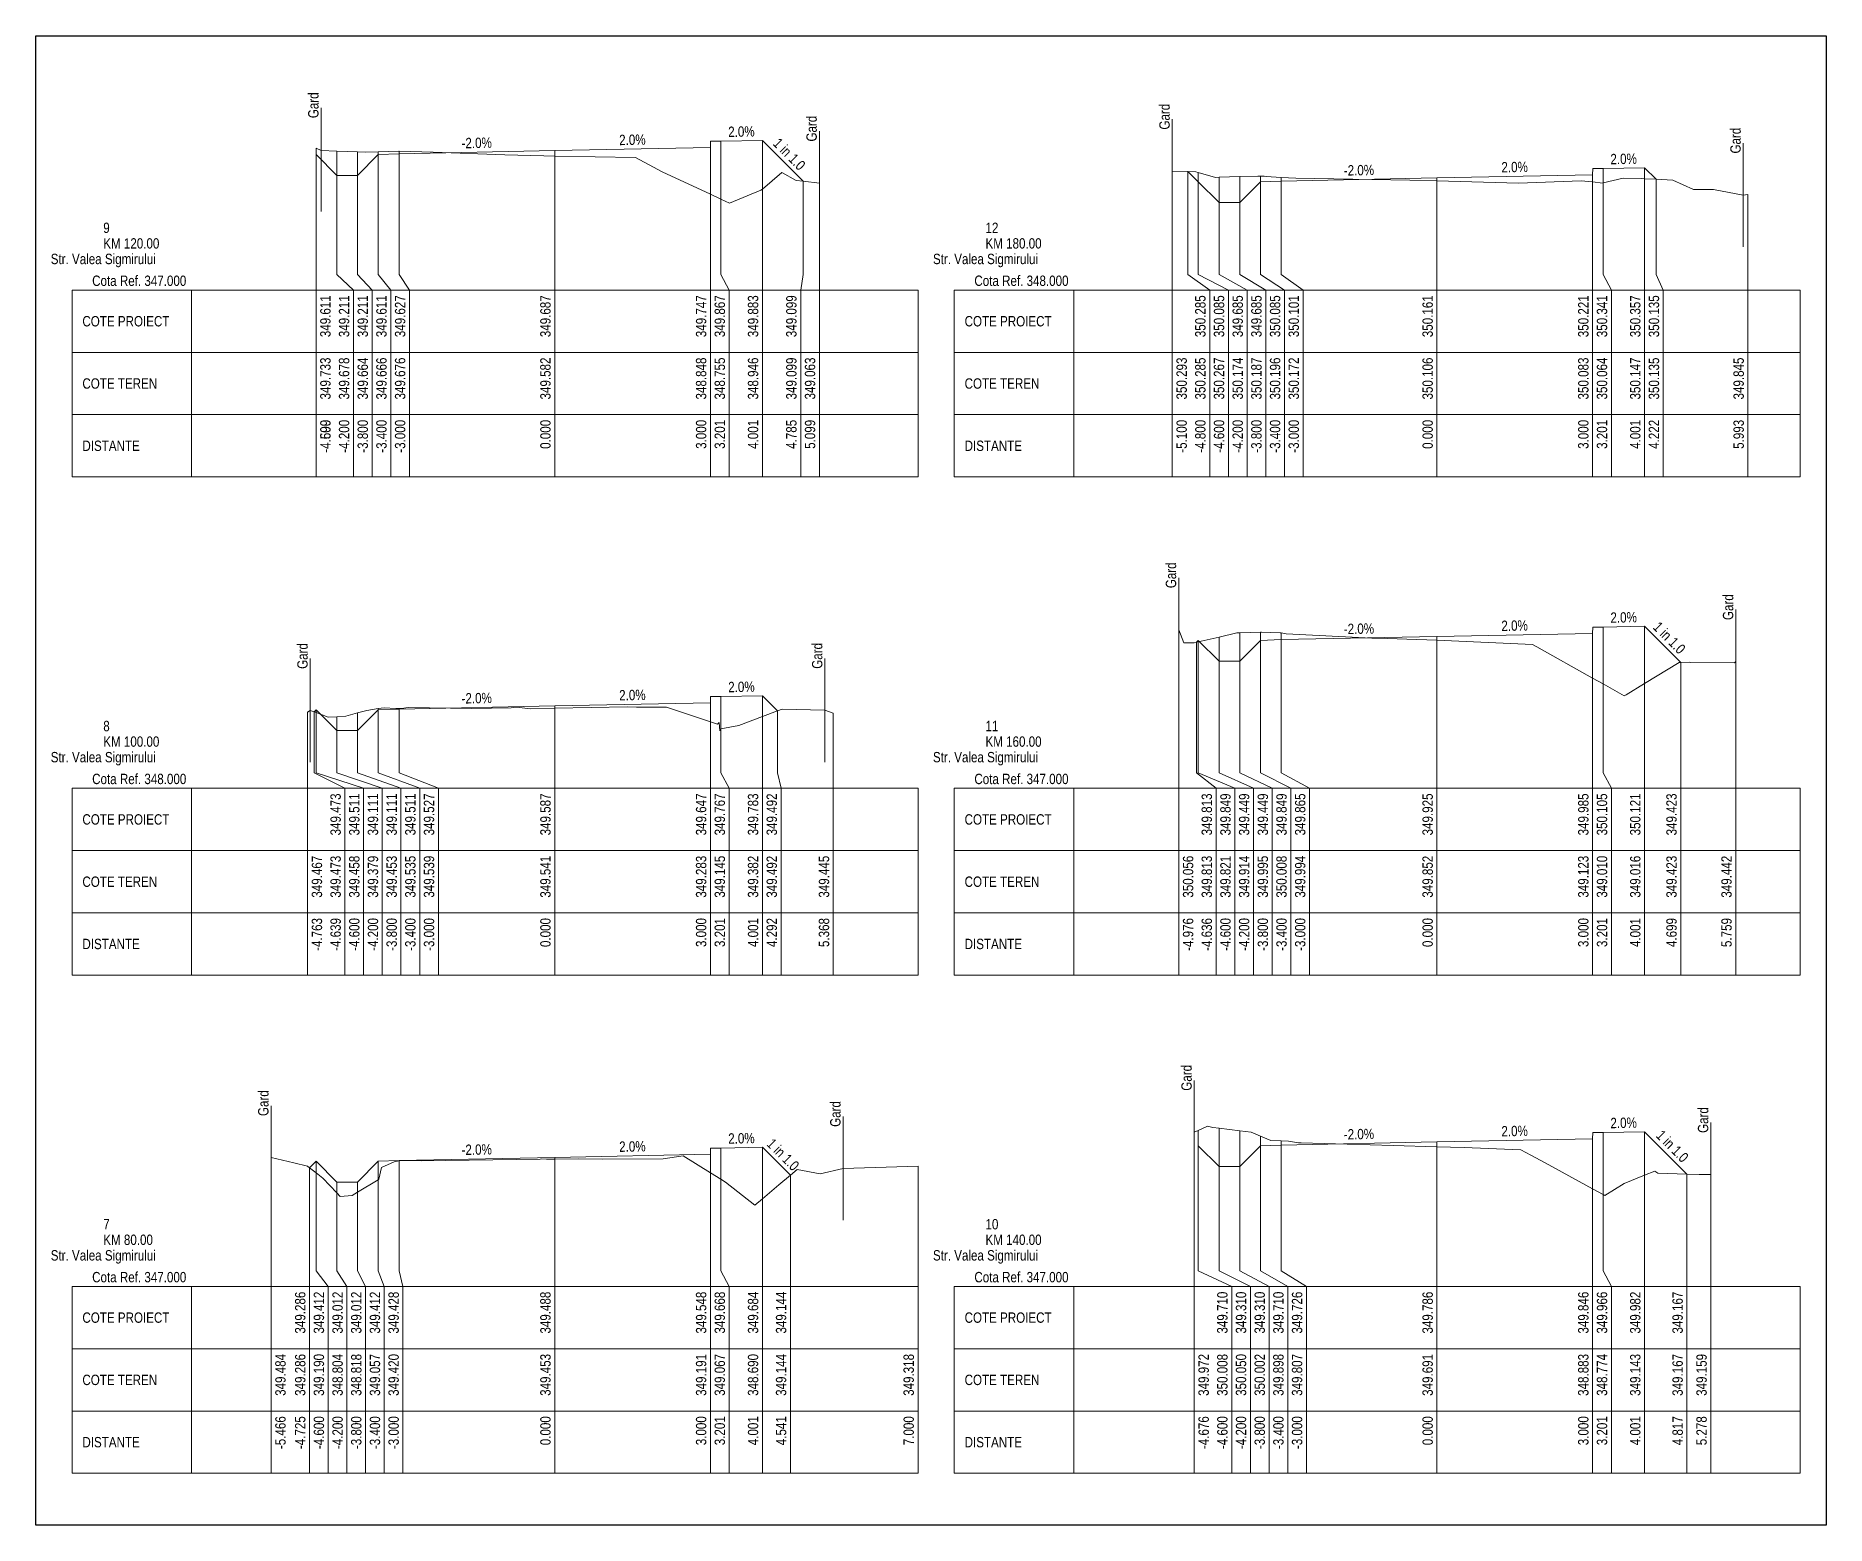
# Model space of a CAD drawing. Extents: x 1 to 634, y 0 to 594.
# Drawn here: x 100 to 134.5, y 0 to 28.7 of the extents above; entities that cross this region are included whole.
import ezdxf
from ezdxf.enums import TextEntityAlignment as Align

# ---------------------------------------------------------------- set-up
doc = ezdxf.new("R2010")
doc.units = 0
doc.header["$MEASUREMENT"] = 0
doc.layers.add('ARD-No Plot', color=1, linetype='Continuous', lineweight=0, plot=False)
for name, color, linetype, lineweight in [('Cartus', 7, 'Continuous', 0), ('DESIGN-TEXT', 7, 'Continuous', 0), ('EXISTING-TEXT', 7, 'Continuous', 0), ('LINES', 7, 'Continuous', 0), ('Text', 7, 'Continuous', 0), ('X-RL', 7, 'Continuous', 0), ('XPLOT-DESIGN', 5, 'Continuous', 0), ('XPLOT-EXISTING', 3, 'Continuous', 0), ('XPLOT-GRADE', 7, 'Continuous', 0), ('XPLOT-KM', 7, 'Continuous', 0), ('XPLOT-TITLE', 7, 'Continuous', 0)]:
    doc.layers.add(name, color=color, linetype=linetype, lineweight=lineweight)
doc.styles.add('$2$$0$Arial', font='arial.ttf', dxfattribs={"width": 0.8})

msp = doc.modelspace()

# ---------------------------------------------------------------- texts
at = {"layer": 'ARD-No Plot', "style": '$2$$0$Arial', "width": 0.8}
for p in [(101.3, 24.3), (118.3, 24.3), (101.3, 14.7), (118.3, 14.7), (101.3, 5.1), (118.3, 5.1)]:
    msp.add_text('Str. Valea Sigmirului', height=0.2, dxfattribs=at).set_placement(p, align=Align.CENTER)
at = {"layer": 'DESIGN-TEXT', "style": '$2$$0$Arial', "width": 0.8}
for s, p in [('349.611', (105.68, 23.7)), ('349.211', (106.04, 23.7)), ('349.211', (106.4, 23.7)), ('349.611', (106.76, 23.7)), ('349.627', (107.12, 23.7)), ('349.687', (109.92, 23.7)), ('349.747', (112.92, 23.7)), ('349.867', (113.28, 23.7)), ('349.883', (113.921, 23.7)), ('349.099', (114.659, 23.7)), ('350.285', (122.54, 23.7)), ('350.085', (122.9, 23.7)), ('349.685', (123.26, 23.7)), ('349.685', (123.62, 23.7)), ('350.085', (123.98, 23.7)), ('350.101', (124.34, 23.7)), ('350.161', (126.92, 23.7)), ('350.221', (129.92, 23.7)), ('350.341', (130.28, 23.7)), ('350.357', (130.921, 23.7)), ('350.135', (131.281, 23.7)), ('349.473', (105.877, 14.1)), ('349.511', (106.237, 14.1)), ('349.111', (106.597, 14.1)), ('349.111', (106.957, 14.1)), ('349.511', (107.317, 14.1)), ('349.527', (107.677, 14.1)), ('349.587', (109.92, 14.1)), ('349.647', (112.92, 14.1)), ('349.767', (113.28, 14.1)), ('349.783', (113.921, 14.1)), ('349.492', (114.281, 14.1)), ('349.813', (122.664, 14.1)), ('349.849', (123.024, 14.1)), ('349.449', (123.384, 14.1)), ('349.449', (123.744, 14.1)), ('349.849', (124.104, 14.1)), ('349.865', (124.464, 14.1)), ('349.925', (126.92, 14.1)), ('349.985', (129.92, 14.1)), ('350.105', (130.28, 14.1)), ('350.121', (130.921, 14.1)), ('349.423', (131.619, 14.1)), ('349.286', (105.195, 4.5)), ('349.412', (105.555, 4.5)), ('349.012', (105.915, 4.5)), ('349.012', (106.275, 4.5)), ('349.412', (106.635, 4.5)), ('349.428', (106.995, 4.5)), ('349.488', (109.92, 4.5)), ('349.548', (112.92, 4.5)), ('349.668', (113.28, 4.5)), ('349.684', (113.921, 4.5)), ('349.144', (114.461, 4.5)), ('349.710', (122.964, 4.5)), ('349.310', (123.324, 4.5)), ('349.310', (123.684, 4.5)), ('349.710', (124.044, 4.5)), ('349.726', (124.404, 4.5)), ('349.786', (126.92, 4.5)), ('349.846', (129.92, 4.5)), ('349.966', (130.28, 4.5)), ('349.982', (130.921, 4.5)), ('349.167', (131.737, 4.5))]:
    msp.add_text(s, height=0.2, rotation=90, dxfattribs=at).set_placement(p, align=Align.RIGHT)
at = {"layer": 'EXISTING-TEXT', "style": '$2$$0$Arial', "width": 0.8}
for s, p in [('349.733', (105.68, 22.5)), ('349.678', (106.04, 22.5)), ('349.664', (106.4, 22.5)), ('349.666', (106.76, 22.5)), ('349.676', (107.12, 22.5)), ('349.582', (109.92, 22.5)), ('349.582', (109.92, 22.5)), ('348.848', (112.92, 22.5)), ('348.755', (113.28, 22.5)), ('348.946', (113.921, 22.5)), ('349.099', (114.659, 22.5)), ('349.063', (115.019, 22.5)), ('350.293', (122.18, 22.5)), ('350.285', (122.54, 22.5)), ('350.267', (122.9, 22.5)), ('350.174', (123.26, 22.5)), ('350.187', (123.62, 22.5)), ('350.196', (123.98, 22.5)), ('350.172', (124.34, 22.5)), ('350.106', (126.92, 22.5)), ('350.106', (126.92, 22.5)), ('350.083', (129.92, 22.5)), ('350.064', (130.28, 22.5)), ('350.147', (130.921, 22.5)), ('350.135', (131.281, 22.5)), ('349.845', (132.913, 22.5)), ('349.467', (105.517, 12.9)), ('349.473', (105.877, 12.9)), ('349.458', (106.237, 12.9)), ('349.379', (106.597, 12.9)), ('349.453', (106.957, 12.9)), ('349.535', (107.317, 12.9)), ('349.539', (107.677, 12.9)), ('349.541', (109.92, 12.9)), ('349.541', (109.92, 12.9)), ('349.283', (112.92, 12.9)), ('349.145', (113.28, 12.9)), ('349.382', (113.921, 12.9)), ('349.492', (114.281, 12.9)), ('349.445', (115.288, 12.9)), ('350.056', (122.304, 12.9)), ('349.813', (122.664, 12.9)), ('349.821', (123.024, 12.9)), ('349.914', (123.384, 12.9)), ('349.995', (123.744, 12.9)), ('350.008', (124.104, 12.9)), ('349.994', (124.464, 12.9)), ('349.852', (126.92, 12.9)), ('349.852', (126.92, 12.9)), ('349.123', (129.92, 12.9)), ('349.010', (130.28, 12.9)), ('349.016', (130.921, 12.9)), ('349.423', (131.619, 12.9)), ('349.442', (132.679, 12.9)), ('349.484', (104.814, 3.3)), ('349.286', (105.195, 3.3)), ('349.190', (105.555, 3.3)), ('348.804', (105.915, 3.3)), ('348.818', (106.275, 3.3)), ('349.057', (106.635, 3.3)), ('349.420', (106.995, 3.3)), ('349.453', (109.92, 3.3)), ('349.453', (109.92, 3.3)), ('349.191', (112.92, 3.3)), ('349.067', (113.28, 3.3)), ('348.690', (113.921, 3.3)), ('349.144', (114.461, 3.3)), ('349.318', (116.92, 3.3)), ('349.318', (116.92, 3.3)), ('349.972', (122.604, 3.3)), ('350.008', (122.964, 3.3)), ('350.050', (123.324, 3.3)), ('350.002', (123.684, 3.3)), ('349.898', (124.044, 3.3)), ('349.807', (124.404, 3.3)), ('349.691', (126.92, 3.3)), ('349.691', (126.92, 3.3)), ('348.883', (129.92, 3.3)), ('348.774', (130.28, 3.3)), ('349.143', (130.921, 3.3)), ('349.167', (131.737, 3.3)), ('349.159', (132.198, 3.3))]:
    msp.add_text(s, height=0.2, rotation=90, dxfattribs=at).set_placement(p, align=Align.RIGHT)
at = {"layer": 'Text', "style": '$2$$0$Arial', "width": 0.8}
for p in [(105.448, 27.113), (121.85, 26.893), (115.049, 26.663), (132.853, 26.432), (121.974, 18.056), (132.709, 17.442), (105.239, 16.501), (115.157, 16.503), (122.274, 8.372), (104.484, 7.884), (115.507, 7.676), (132.228, 7.559)]:
    msp.add_text('Gard', height=0.2, rotation=90, dxfattribs=at).set_placement(p)
for s, p in [('-4.600', (105.68, 21.3)), ('-4.599', (105.68, 21.3)), ('-4.599', (105.68, 21.3)), ('-4.200', (106.04, 21.3)), ('-4.200', (106.04, 21.3)), ('-4.200', (106.04, 21.3)), ('-3.800', (106.4, 21.3)), ('-3.800', (106.4, 21.3)), ('-3.800', (106.4, 21.3)), ('-3.400', (106.76, 21.3)), ('-3.400', (106.76, 21.3)), ('-3.400', (106.76, 21.3)), ('-3.000', (107.12, 21.3)), ('-3.000', (107.12, 21.3)), ('-3.000', (107.12, 21.3)), ('0.000', (109.92, 21.3)), ('0.000', (109.92, 21.3)), ('0.000', (109.92, 21.3)), ('3.000', (112.92, 21.3)), ('3.000', (112.92, 21.3)), ('3.000', (112.92, 21.3)), ('3.201', (113.28, 21.3)), ('3.201', (113.28, 21.3)), ('3.201', (113.28, 21.3)), ('4.001', (113.921, 21.3)), ('4.001', (113.921, 21.3)), ('4.001', (113.921, 21.3)), ('4.785', (114.659, 21.3)), ('4.785', (114.659, 21.3)), ('4.785', (114.659, 21.3)), ('5.099', (115.019, 21.3)), ('5.099', (115.019, 21.3)), ('-5.100', (122.18, 21.3)), ('-5.100', (122.18, 21.3)), ('-4.800', (122.54, 21.3)), ('-4.800', (122.54, 21.3)), ('-4.800', (122.54, 21.3)), ('-4.600', (122.9, 21.3)), ('-4.600', (122.9, 21.3)), ('-4.600', (122.9, 21.3)), ('-4.200', (123.26, 21.3)), ('-4.200', (123.26, 21.3)), ('-4.200', (123.26, 21.3)), ('-3.800', (123.62, 21.3)), ('-3.800', (123.62, 21.3)), ('-3.800', (123.62, 21.3)), ('-3.400', (123.98, 21.3)), ('-3.400', (123.98, 21.3)), ('-3.400', (123.98, 21.3)), ('-3.000', (124.34, 21.3)), ('-3.000', (124.34, 21.3)), ('-3.000', (124.34, 21.3)), ('0.000', (126.92, 21.3)), ('0.000', (126.92, 21.3)), ('0.000', (126.92, 21.3)), ('3.000', (129.92, 21.3)), ('3.000', (129.92, 21.3)), ('3.000', (129.92, 21.3)), ('3.201', (130.28, 21.3)), ('3.201', (130.28, 21.3)), ('3.201', (130.28, 21.3)), ('4.001', (130.921, 21.3)), ('4.001', (130.921, 21.3)), ('4.001', (130.921, 21.3)), ('4.222', (131.281, 21.3)), ('4.222', (131.281, 21.3)), ('4.222', (131.281, 21.3)), ('5.993', (132.913, 21.3)), ('5.993', (132.913, 21.3)), ('-4.763', (105.517, 11.7)), ('-4.763', (105.517, 11.7)), ('-4.639', (105.877, 11.7)), ('-4.639', (105.877, 11.7)), ('-4.639', (105.877, 11.7)), ('-4.600', (106.237, 11.7)), ('-4.600', (106.237, 11.7)), ('-4.600', (106.237, 11.7)), ('-4.200', (106.597, 11.7)), ('-4.200', (106.597, 11.7)), ('-4.200', (106.597, 11.7)), ('-3.800', (106.957, 11.7)), ('-3.800', (106.957, 11.7)), ('-3.800', (106.957, 11.7)), ('-3.400', (107.317, 11.7)), ('-3.400', (107.317, 11.7)), ('-3.400', (107.317, 11.7)), ('-3.000', (107.677, 11.7)), ('-3.000', (107.677, 11.7)), ('-3.000', (107.677, 11.7)), ('0.000', (109.92, 11.7)), ('0.000', (109.92, 11.7)), ('0.000', (109.92, 11.7)), ('3.000', (112.92, 11.7)), ('3.000', (112.92, 11.7)), ('3.000', (112.92, 11.7)), ('3.201', (113.28, 11.7)), ('3.201', (113.28, 11.7)), ('3.201', (113.28, 11.7)), ('4.001', (113.921, 11.7)), ('4.001', (113.921, 11.7)), ('4.001', (113.921, 11.7)), ('4.292', (114.281, 11.7)), ('4.292', (114.281, 11.7)), ('4.292', (114.281, 11.7)), ('5.368', (115.288, 11.7)), ('5.368', (115.288, 11.7)), ('-4.976', (122.304, 11.7)), ('-4.976', (122.304, 11.7)), ('-4.636', (122.664, 11.7)), ('-4.636', (122.664, 11.7)), ('-4.636', (122.664, 11.7)), ('-4.600', (123.024, 11.7)), ('-4.600', (123.024, 11.7)), ('-4.600', (123.024, 11.7)), ('-4.200', (123.384, 11.7)), ('-4.200', (123.384, 11.7)), ('-4.200', (123.384, 11.7)), ('-3.800', (123.744, 11.7)), ('-3.800', (123.744, 11.7)), ('-3.800', (123.744, 11.7)), ('-3.400', (124.104, 11.7)), ('-3.400', (124.104, 11.7)), ('-3.400', (124.104, 11.7)), ('-3.000', (124.464, 11.7)), ('-3.000', (124.464, 11.7)), ('-3.000', (124.464, 11.7)), ('0.000', (126.92, 11.7)), ('0.000', (126.92, 11.7)), ('0.000', (126.92, 11.7)), ('3.000', (129.92, 11.7)), ('3.000', (129.92, 11.7)), ('3.000', (129.92, 11.7)), ('3.201', (130.28, 11.7)), ('3.201', (130.28, 11.7)), ('3.201', (130.28, 11.7)), ('4.001', (130.921, 11.7)), ('4.001', (130.921, 11.7)), ('4.001', (130.921, 11.7)), ('4.699', (131.619, 11.7)), ('4.699', (131.619, 11.7)), ('4.699', (131.619, 11.7)), ('5.759', (132.679, 11.7)), ('5.759', (132.679, 11.7)), ('-5.466', (104.814, 2.1)), ('-5.466', (104.814, 2.1)), ('-4.725', (105.195, 2.1)), ('-4.725', (105.195, 2.1)), ('-4.725', (105.195, 2.1)), ('-4.600', (105.555, 2.1)), ('-4.600', (105.555, 2.1)), ('-4.600', (105.555, 2.1)), ('-4.200', (105.915, 2.1)), ('-4.200', (105.915, 2.1)), ('-4.200', (105.915, 2.1)), ('-3.800', (106.275, 2.1)), ('-3.800', (106.275, 2.1)), ('-3.800', (106.275, 2.1)), ('-3.400', (106.635, 2.1)), ('-3.400', (106.635, 2.1)), ('-3.400', (106.635, 2.1)), ('-3.000', (106.995, 2.1)), ('-3.000', (106.995, 2.1)), ('-3.000', (106.995, 2.1)), ('0.000', (109.92, 2.1)), ('0.000', (109.92, 2.1)), ('0.000', (109.92, 2.1)), ('3.000', (112.92, 2.1)), ('3.000', (112.92, 2.1)), ('3.000', (112.92, 2.1)), ('3.201', (113.28, 2.1)), ('3.201', (113.28, 2.1)), ('3.201', (113.28, 2.1)), ('4.001', (113.921, 2.1)), ('4.001', (113.921, 2.1)), ('4.001', (113.921, 2.1)), ('4.541', (114.461, 2.1)), ('4.541', (114.461, 2.1)), ('4.541', (114.461, 2.1)), ('7.000', (116.92, 2.1)), ('7.000', (116.92, 2.1)), ('-4.676', (122.604, 2.1)), ('-4.676', (122.604, 2.1)), ('-4.600', (122.964, 2.1)), ('-4.600', (122.964, 2.1)), ('-4.600', (122.964, 2.1)), ('-4.200', (123.324, 2.1)), ('-4.200', (123.324, 2.1)), ('-4.200', (123.324, 2.1)), ('-3.800', (123.684, 2.1)), ('-3.800', (123.684, 2.1)), ('-3.800', (123.684, 2.1)), ('-3.400', (124.044, 2.1)), ('-3.400', (124.044, 2.1)), ('-3.400', (124.044, 2.1)), ('-3.000', (124.404, 2.1)), ('-3.000', (124.404, 2.1)), ('-3.000', (124.404, 2.1)), ('0.000', (126.92, 2.1)), ('0.000', (126.92, 2.1)), ('0.000', (126.92, 2.1)), ('3.000', (129.92, 2.1)), ('3.000', (129.92, 2.1)), ('3.000', (129.92, 2.1)), ('3.201', (130.28, 2.1)), ('3.201', (130.28, 2.1)), ('3.201', (130.28, 2.1)), ('4.001', (130.921, 2.1)), ('4.001', (130.921, 2.1)), ('4.001', (130.921, 2.1)), ('4.817', (131.737, 2.1)), ('4.817', (131.737, 2.1)), ('4.817', (131.737, 2.1)), ('5.278', (132.198, 2.1)), ('5.278', (132.198, 2.1))]:
    msp.add_text(s, height=0.2, rotation=90, dxfattribs=at).set_placement(p, align=Align.RIGHT)
at = {"layer": 'X-RL', "style": '$2$$0$Arial', "width": 0.8}
for s, p in [('Cota Ref. 347.000', (102.9, 23.88)), ('Cota Ref. 348.000', (119.9, 23.88)), ('Cota Ref. 348.000', (102.9, 14.28)), ('Cota Ref. 347.000', (119.9, 14.28)), ('Cota Ref. 347.000', (102.9, 4.68)), ('Cota Ref. 347.000', (119.9, 4.68))]:
    msp.add_text(s, height=0.2, dxfattribs=at).set_placement(p, align=Align.RIGHT)
at = {"layer": 'XPLOT-GRADE', "style": '$2$$0$Arial', "width": 0.8}
for s, rotation, p in [('2.0%', 1.1458, (113.599, 26.755)), ('-2.0%', 1.1458, (108.498, 26.537)), ('2.0%', 1.1458, (111.498, 26.597)), ('1 in 1.0', 315, (114.449, 26.348)), ('2.0%', 1.1458, (128.498, 26.071)), ('2.0%', 1.1458, (130.599, 26.229)), ('-2.0%', 1.1458, (125.498, 26.011)), ('2.0%', 1.1458, (130.599, 17.393)), ('-2.0%', 1.1458, (125.498, 17.175)), ('2.0%', 1.1458, (128.498, 17.235)), ('1 in 1.0', 315, (131.407, 17.028)), ('2.0%', 1.1458, (113.599, 16.055)), ('-2.0%', 1.1458, (108.498, 15.837)), ('2.0%', 1.1458, (111.498, 15.897)), ('-2.0%', 1.1458, (125.498, 7.436)), ('2.0%', 1.1458, (128.498, 7.496)), ('2.0%', 1.1458, (130.599, 7.654)), ('1 in 1.0', 315, (131.465, 7.231)), ('-2.0%', 1.1458, (108.498, 7.138)), ('2.0%', 1.1458, (111.498, 7.198)), ('2.0%', 1.1458, (113.599, 7.356)), ('1 in 1.0', 315, (114.328, 7.07))]:
    msp.add_text(s, height=0.2, rotation=rotation, dxfattribs=at).set_placement(p, align=Align.CENTER)
at = {"layer": 'XPLOT-KM', "style": '$2$$0$Arial', "width": 0.8}
for s, p in [('9', (101.3, 24.9)), ('12', (118.3, 24.9)), ('KM 120.00', (101.3, 24.6)), ('KM 180.00', (118.3, 24.6)), ('8', (101.3, 15.3)), ('KM 100.00', (101.3, 15)), ('11', (118.3, 15.3)), ('KM 160.00', (118.3, 15)), ('7', (101.3, 5.7)), ('10', (118.3, 5.7)), ('KM 80.00', (101.3, 5.4)), ('KM 140.00', (118.3, 5.4))]:
    msp.add_text(s, height=0.2, dxfattribs=at).set_placement(p)
at = {"layer": 'XPLOT-TITLE', "style": '$2$$0$Arial', "width": 0.8}
for s, p in [('COTE PROIECT', (100.898, 23.1)), ('COTE PROIECT', (117.898, 23.1)), ('COTE TEREN', (100.898, 21.9)), ('COTE TEREN', (117.898, 21.9)), ('DISTANTE', (100.898, 20.7)), ('DISTANTE', (117.898, 20.7)), ('COTE PROIECT', (100.898, 13.5)), ('COTE PROIECT', (117.898, 13.5)), ('COTE TEREN', (100.898, 12.3)), ('COTE TEREN', (117.898, 12.3)), ('DISTANTE', (100.898, 11.1)), ('DISTANTE', (117.898, 11.1)), ('COTE PROIECT', (100.898, 3.9)), ('COTE PROIECT', (117.898, 3.9)), ('COTE TEREN', (100.898, 2.7)), ('COTE TEREN', (117.898, 2.7)), ('DISTANTE', (100.898, 1.5)), ('DISTANTE', (117.898, 1.5))]:
    msp.add_text(s, height=0.2, dxfattribs=at).set_placement(p)

# ---------------------------------------------------------------- blocks, each defined once
blk = doc.blocks.new('$1$$0$A3_TRANSV_ALIN_TIRENA')
at = {"layer": ''}
blk.add_lwpolyline([(0, 0), (0, 287), (345, 287), (345, 0)], close=True, dxfattribs=at)

# ---------------------------------------------------------------- linework, layer by layer
at = {"layer": 'LINES'}
for p, q in [((105.498, 27.313), (105.498, 25.313)), ((121.9, 27.093), (121.9, 25.093)), ((113.201, 24.1), (113.201, 26.667)), ((113.201, 24.1), (113.201, 26.667)), ((113.201, 24.1), (113.201, 26.667)), ((114.001, 24.1), (114.001, 26.683)), ((114.001, 24.1), (114.001, 26.683)), ((114.001, 24.1), (114.001, 26.683)), ((115.099, 26.863), (115.099, 24.863)), ((132.903, 26.632), (132.903, 24.632)), ((105.4, 24.1), (105.4, 26.533)), ((105.4, 24.1), (105.4, 26.533)), ((105.4, 24.1), (105.4, 26.533)), ((105.8, 24.1), (105.8, 26.478)), ((105.8, 24.1), (105.8, 26.478)), ((105.8, 24.1), (105.8, 26.478)), ((106.2, 24.1), (106.2, 26.464)), ((106.2, 24.1), (106.2, 26.464)), ((106.2, 24.1), (106.2, 26.464)), ((106.6, 24.1), (106.6, 26.466)), ((106.6, 24.1), (106.6, 26.466)), ((106.6, 24.1), (106.6, 26.466)), ((107, 24.1), (107, 26.476)), ((107, 24.1), (107, 26.476)), ((107, 24.1), (107, 26.476)), ((110, 24.1), (110, 26.487)), ((110, 24.1), (110, 26.487)), ((110, 24.1), (110, 26.487)), ((113, 24.1), (113, 26.547)), ((113, 24.1), (113, 26.547)), ((113, 24.1), (113, 26.547)), ((114.785, 24.1), (114.785, 25.899)), ((114.785, 24.1), (114.785, 25.899)), ((114.785, 24.1), (114.785, 25.899)), ((121.9, 24.1), (121.9, 26.093)), ((121.9, 24.1), (121.9, 26.093)), ((122.2, 24.1), (122.2, 26.085)), ((122.2, 24.1), (122.2, 26.085)), ((122.2, 24.1), (122.2, 26.085)), ((122.4, 24.1), (122.4, 26.067)), ((122.4, 24.1), (122.4, 26.067)), ((122.4, 24.1), (122.4, 26.067)), ((122.8, 24.1), (122.8, 25.974)), ((122.8, 24.1), (122.8, 25.974)), ((122.8, 24.1), (122.8, 25.974)), ((123.2, 24.1), (123.2, 25.987)), ((123.2, 24.1), (123.2, 25.987)), ((123.2, 24.1), (123.2, 25.987)), ((123.6, 24.1), (123.6, 25.996)), ((123.6, 24.1), (123.6, 25.996)), ((123.6, 24.1), (123.6, 25.996)), ((124, 24.1), (124, 25.972)), ((124, 24.1), (124, 25.972)), ((124, 24.1), (124, 25.972)), ((127, 24.1), (127, 25.961)), ((127, 24.1), (127, 25.961)), ((127, 24.1), (127, 25.961)), ((130, 24.1), (130, 26.021)), ((130, 24.1), (130, 26.021)), ((130, 24.1), (130, 26.021)), ((130.201, 24.1), (130.201, 26.141)), ((130.201, 24.1), (130.201, 26.141)), ((130.201, 24.1), (130.201, 26.141)), ((131.001, 24.1), (131.001, 26.157)), ((131.001, 24.1), (131.001, 26.157)), ((131.001, 24.1), (131.001, 26.157)), ((131.222, 24.1), (131.222, 25.935)), ((131.222, 24.1), (131.222, 25.935)), ((131.222, 24.1), (131.222, 25.935)), ((115.099, 24.1), (115.099, 25.863)), ((115.099, 24.1), (115.099, 25.863)), ((132.993, 24.1), (132.993, 25.645)), ((132.993, 24.1), (132.993, 25.645)), ((105.4, 23.8), (105.4, 24.1)), ((105.4, 23.8), (105.4, 24.1)), ((105.4, 23.8), (105.4, 24.1)), ((106.12, 23.8), (105.8, 24.1)), ((106.12, 23.8), (105.8, 24.1)), ((106.12, 23.8), (105.8, 24.1)), ((106.48, 23.8), (106.2, 24.1)), ((106.48, 23.8), (106.2, 24.1)), ((106.48, 23.8), (106.2, 24.1)), ((106.84, 23.8), (106.6, 24.1)), ((106.84, 23.8), (106.6, 24.1)), ((106.84, 23.8), (106.6, 24.1)), ((107.2, 23.8), (107, 24.1)), ((107.2, 23.8), (107, 24.1)), ((107.2, 23.8), (107, 24.1)), ((110, 23.8), (110, 24.1)), ((110, 23.8), (110, 24.1)), ((110, 23.8), (110, 24.1)), ((113, 23.8), (113, 24.1)), ((113, 23.8), (113, 24.1)), ((113, 23.8), (113, 24.1)), ((113.36, 23.8), (113.201, 24.1)), ((113.36, 23.8), (113.201, 24.1)), ((113.36, 23.8), (113.201, 24.1)), ((114.001, 23.8), (114.001, 24.1)), ((114.001, 23.8), (114.001, 24.1)), ((114.001, 23.8), (114.001, 24.1)), ((114.739, 23.8), (114.785, 24.1)), ((114.739, 23.8), (114.785, 24.1)), ((114.739, 23.8), (114.785, 24.1)), ((115.099, 23.8), (115.099, 24.1)), ((115.099, 23.8), (115.099, 24.1)), ((121.9, 23.8), (121.9, 24.1)), ((121.9, 23.8), (121.9, 24.1)), ((122.62, 23.8), (122.2, 24.1)), ((122.62, 23.8), (122.2, 24.1)), ((122.62, 23.8), (122.2, 24.1)), ((122.98, 23.8), (122.4, 24.1)), ((122.98, 23.8), (122.4, 24.1)), ((122.98, 23.8), (122.4, 24.1)), ((123.34, 23.8), (122.8, 24.1)), ((123.34, 23.8), (122.8, 24.1)), ((123.34, 23.8), (122.8, 24.1)), ((123.7, 23.8), (123.2, 24.1)), ((123.7, 23.8), (123.2, 24.1)), ((123.7, 23.8), (123.2, 24.1)), ((124.06, 23.8), (123.6, 24.1)), ((124.06, 23.8), (123.6, 24.1)), ((124.06, 23.8), (123.6, 24.1)), ((124.42, 23.8), (124, 24.1)), ((124.42, 23.8), (124, 24.1)), ((124.42, 23.8), (124, 24.1)), ((127, 23.8), (127, 24.1)), ((127, 23.8), (127, 24.1)), ((127, 23.8), (127, 24.1)), ((130, 23.8), (130, 24.1)), ((130, 23.8), (130, 24.1)), ((130, 23.8), (130, 24.1)), ((130.36, 23.8), (130.201, 24.1)), ((130.36, 23.8), (130.201, 24.1)), ((130.36, 23.8), (130.201, 24.1)), ((131.001, 23.8), (131.001, 24.1)), ((131.001, 23.8), (131.001, 24.1)), ((131.001, 23.8), (131.001, 24.1)), ((131.361, 23.8), (131.222, 24.1)), ((131.361, 23.8), (131.222, 24.1)), ((131.361, 23.8), (131.222, 24.1)), ((132.993, 23.8), (132.993, 24.1)), ((132.993, 23.8), (132.993, 24.1)), ((100.698, 22.6), (100.698, 23.8)), ((100.698, 23.8), (103, 23.8)), ((103, 20.2), (103, 23.8)), ((103, 23.8), (117, 23.8)), ((105.4, 20.2), (105.4, 23.8)), ((105.4, 20.2), (105.4, 23.8)), ((105.4, 20.2), (105.4, 23.8)), ((106.12, 20.2), (106.12, 23.8)), ((106.12, 20.2), (106.12, 23.8)), ((106.12, 20.2), (106.12, 23.8)), ((106.48, 20.2), (106.48, 23.8)), ((106.48, 20.2), (106.48, 23.8)), ((106.48, 20.2), (106.48, 23.8)), ((106.84, 20.2), (106.84, 23.8)), ((106.84, 20.2), (106.84, 23.8)), ((106.84, 20.2), (106.84, 23.8)), ((107.2, 20.2), (107.2, 23.8)), ((107.2, 20.2), (107.2, 23.8)), ((107.2, 20.2), (107.2, 23.8)), ((110, 20.2), (110, 23.8)), ((110, 20.2), (110, 23.8)), ((110, 20.2), (110, 23.8)), ((113, 20.2), (113, 23.8)), ((113, 20.2), (113, 23.8)), ((113, 20.2), (113, 23.8)), ((113.36, 20.2), (113.36, 23.8)), ((113.36, 20.2), (113.36, 23.8)), ((113.36, 20.2), (113.36, 23.8)), ((114.001, 20.2), (114.001, 23.8)), ((114.001, 20.2), (114.001, 23.8)), ((114.001, 20.2), (114.001, 23.8)), ((114.739, 20.2), (114.739, 23.8)), ((114.739, 20.2), (114.739, 23.8)), ((114.739, 20.2), (114.739, 23.8)), ((115.099, 20.2), (115.099, 23.8)), ((115.099, 20.2), (115.099, 23.8)), ((117, 20.2), (117, 23.8)), ((117.698, 22.6), (117.698, 23.8)), ((117.698, 23.8), (120, 23.8)), ((120, 20.2), (120, 23.8)), ((120, 23.8), (134, 23.8)), ((121.9, 20.2), (121.9, 23.8)), ((121.9, 20.2), (121.9, 23.8)), ((122.62, 20.2), (122.62, 23.8)), ((122.62, 20.2), (122.62, 23.8)), ((122.62, 20.2), (122.62, 23.8)), ((122.98, 20.2), (122.98, 23.8)), ((122.98, 20.2), (122.98, 23.8)), ((122.98, 20.2), (122.98, 23.8)), ((123.34, 20.2), (123.34, 23.8)), ((123.34, 20.2), (123.34, 23.8)), ((123.34, 20.2), (123.34, 23.8)), ((123.7, 20.2), (123.7, 23.8)), ((123.7, 20.2), (123.7, 23.8)), ((123.7, 20.2), (123.7, 23.8)), ((124.06, 20.2), (124.06, 23.8)), ((124.06, 20.2), (124.06, 23.8)), ((124.06, 20.2), (124.06, 23.8)), ((124.42, 20.2), (124.42, 23.8)), ((124.42, 20.2), (124.42, 23.8)), ((124.42, 20.2), (124.42, 23.8)), ((127, 20.2), (127, 23.8)), ((127, 20.2), (127, 23.8)), ((127, 20.2), (127, 23.8)), ((130, 20.2), (130, 23.8)), ((130, 20.2), (130, 23.8)), ((130, 20.2), (130, 23.8)), ((130.36, 20.2), (130.36, 23.8)), ((130.36, 20.2), (130.36, 23.8)), ((130.36, 20.2), (130.36, 23.8)), ((131.001, 20.2), (131.001, 23.8)), ((131.001, 20.2), (131.001, 23.8)), ((131.001, 20.2), (131.001, 23.8)), ((131.361, 20.2), (131.361, 23.8)), ((131.361, 20.2), (131.361, 23.8)), ((131.361, 20.2), (131.361, 23.8)), ((132.993, 20.2), (132.993, 23.8)), ((132.993, 20.2), (132.993, 23.8)), ((134, 20.2), (134, 23.8)), ((100.698, 21.4), (100.698, 22.6)), ((100.698, 22.6), (103, 22.6)), ((103, 22.6), (100.698, 22.6)), ((103, 22.6), (117, 22.6)), ((117.698, 21.4), (117.698, 22.6)), ((117.698, 22.6), (120, 22.6)), ((120, 22.6), (117.698, 22.6)), ((120, 22.6), (134, 22.6)), ((100.698, 20.2), (100.698, 21.4)), ((100.698, 21.4), (103, 21.4)), ((103, 21.4), (100.698, 21.4)), ((103, 21.4), (117, 21.4)), ((117.698, 20.2), (117.698, 21.4)), ((117.698, 21.4), (120, 21.4)), ((120, 21.4), (117.698, 21.4)), ((120, 21.4), (134, 21.4)), ((103, 20.2), (100.698, 20.2)), ((103, 20.2), (117, 20.2)), ((120, 20.2), (117.698, 20.2)), ((120, 20.2), (134, 20.2)), ((122.024, 18.256), (122.024, 16.256)), ((132.759, 17.642), (132.759, 15.642)), ((122.024, 14.5), (122.024, 17.256)), ((122.024, 14.5), (122.024, 17.256)), ((130.201, 14.5), (130.201, 17.305)), ((130.201, 14.5), (130.201, 17.305)), ((130.201, 14.5), (130.201, 17.305)), ((131.001, 14.5), (131.001, 17.321)), ((131.001, 14.5), (131.001, 17.321)), ((131.001, 14.5), (131.001, 17.321)), ((122.364, 14.5), (122.364, 17.013)), ((122.364, 14.5), (122.364, 17.013)), ((122.364, 14.5), (122.364, 17.013)), ((122.4, 14.5), (122.4, 17.049)), ((122.4, 14.5), (122.4, 17.049)), ((122.4, 14.5), (122.4, 17.049)), ((122.8, 14.5), (122.8, 17.114)), ((122.8, 14.5), (122.8, 17.114)), ((122.8, 14.5), (122.8, 17.114)), ((123.2, 14.5), (123.2, 17.195)), ((123.2, 14.5), (123.2, 17.195)), ((123.2, 14.5), (123.2, 17.195)), ((123.6, 14.5), (123.6, 17.208)), ((123.6, 14.5), (123.6, 17.208)), ((123.6, 14.5), (123.6, 17.208)), ((124, 14.5), (124, 17.194)), ((124, 14.5), (124, 17.194)), ((124, 14.5), (124, 17.194)), ((127, 14.5), (127, 17.125)), ((127, 14.5), (127, 17.125)), ((127, 14.5), (127, 17.125)), ((130, 14.5), (130, 17.185)), ((130, 14.5), (130, 17.185)), ((130, 14.5), (130, 17.185)), ((105.289, 16.701), (105.289, 14.701)), ((115.207, 16.703), (115.207, 14.703)), ((131.699, 14.5), (131.699, 16.623)), ((131.699, 14.5), (131.699, 16.623)), ((131.699, 14.5), (131.699, 16.623)), ((132.759, 14.5), (132.759, 16.642)), ((132.759, 14.5), (132.759, 16.642)), ((113.201, 14.5), (113.201, 15.967)), ((113.201, 14.5), (113.201, 15.967)), ((113.201, 14.5), (113.201, 15.967)), ((114.001, 14.5), (114.001, 15.983)), ((114.001, 14.5), (114.001, 15.983)), ((114.001, 14.5), (114.001, 15.983)), ((105.237, 14.5), (105.237, 15.667)), ((105.237, 14.5), (105.237, 15.667)), ((105.361, 14.5), (105.361, 15.673)), ((105.361, 14.5), (105.361, 15.673)), ((105.361, 14.5), (105.361, 15.673)), ((105.4, 14.5), (105.4, 15.711)), ((105.4, 14.5), (105.4, 15.711)), ((105.4, 14.5), (105.4, 15.711)), ((105.8, 14.5), (105.8, 15.579)), ((105.8, 14.5), (105.8, 15.579)), ((105.8, 14.5), (105.8, 15.579)), ((106.2, 14.5), (106.2, 15.653)), ((106.2, 14.5), (106.2, 15.653)), ((106.2, 14.5), (106.2, 15.653)), ((106.6, 14.5), (106.6, 15.735)), ((106.6, 14.5), (106.6, 15.735)), ((106.6, 14.5), (106.6, 15.735)), ((107, 14.5), (107, 15.739)), ((107, 14.5), (107, 15.739)), ((107, 14.5), (107, 15.739)), ((110, 14.5), (110, 15.787)), ((110, 14.5), (110, 15.787)), ((110, 14.5), (110, 15.787)), ((113, 14.5), (113, 15.847)), ((113, 14.5), (113, 15.847)), ((113, 14.5), (113, 15.847)), ((114.292, 14.5), (114.292, 15.692)), ((114.292, 14.5), (114.292, 15.692)), ((114.292, 14.5), (114.292, 15.692)), ((115.368, 14.5), (115.368, 15.645)), ((115.368, 14.5), (115.368, 15.645)), ((105.237, 14.2), (105.237, 14.5)), ((105.237, 14.2), (105.237, 14.5)), ((105.957, 14.2), (105.361, 14.5)), ((105.957, 14.2), (105.361, 14.5)), ((105.957, 14.2), (105.361, 14.5)), ((106.317, 14.2), (105.4, 14.5)), ((106.317, 14.2), (105.4, 14.5)), ((106.317, 14.2), (105.4, 14.5)), ((106.677, 14.2), (105.8, 14.5)), ((106.677, 14.2), (105.8, 14.5)), ((106.677, 14.2), (105.8, 14.5)), ((107.037, 14.2), (106.2, 14.5)), ((107.037, 14.2), (106.2, 14.5)), ((107.037, 14.2), (106.2, 14.5)), ((107.397, 14.2), (106.6, 14.5)), ((107.397, 14.2), (106.6, 14.5)), ((107.397, 14.2), (106.6, 14.5)), ((107.757, 14.2), (107, 14.5)), ((107.757, 14.2), (107, 14.5)), ((107.757, 14.2), (107, 14.5)), ((110, 14.2), (110, 14.5)), ((110, 14.2), (110, 14.5)), ((110, 14.2), (110, 14.5)), ((113, 14.2), (113, 14.5)), ((113, 14.2), (113, 14.5)), ((113, 14.2), (113, 14.5)), ((113.36, 14.2), (113.201, 14.5)), ((113.36, 14.2), (113.201, 14.5)), ((113.36, 14.2), (113.201, 14.5)), ((114.001, 14.2), (114.001, 14.5)), ((114.001, 14.2), (114.001, 14.5)), ((114.001, 14.2), (114.001, 14.5)), ((114.361, 14.2), (114.292, 14.5)), ((114.361, 14.2), (114.292, 14.5)), ((114.361, 14.2), (114.292, 14.5)), ((115.368, 14.2), (115.368, 14.5)), ((115.368, 14.2), (115.368, 14.5)), ((122.024, 14.2), (122.024, 14.5)), ((122.024, 14.2), (122.024, 14.5)), ((122.744, 14.2), (122.364, 14.5)), ((122.744, 14.2), (122.364, 14.5)), ((122.744, 14.2), (122.364, 14.5)), ((123.104, 14.2), (122.4, 14.5)), ((123.104, 14.2), (122.4, 14.5)), ((123.104, 14.2), (122.4, 14.5)), ((123.464, 14.2), (122.8, 14.5)), ((123.464, 14.2), (122.8, 14.5)), ((123.464, 14.2), (122.8, 14.5)), ((123.824, 14.2), (123.2, 14.5)), ((123.824, 14.2), (123.2, 14.5)), ((123.824, 14.2), (123.2, 14.5)), ((124.184, 14.2), (123.6, 14.5)), ((124.184, 14.2), (123.6, 14.5)), ((124.184, 14.2), (123.6, 14.5)), ((124.544, 14.2), (124, 14.5)), ((124.544, 14.2), (124, 14.5)), ((124.544, 14.2), (124, 14.5)), ((127, 14.2), (127, 14.5)), ((127, 14.2), (127, 14.5)), ((127, 14.2), (127, 14.5)), ((130, 14.2), (130, 14.5)), ((130, 14.2), (130, 14.5)), ((130, 14.2), (130, 14.5)), ((130.36, 14.2), (130.201, 14.5)), ((130.36, 14.2), (130.201, 14.5)), ((130.36, 14.2), (130.201, 14.5)), ((131.001, 14.2), (131.001, 14.5)), ((131.001, 14.2), (131.001, 14.5)), ((131.001, 14.2), (131.001, 14.5)), ((131.699, 14.2), (131.699, 14.5)), ((131.699, 14.2), (131.699, 14.5)), ((131.699, 14.2), (131.699, 14.5)), ((132.759, 14.2), (132.759, 14.5)), ((132.759, 14.2), (132.759, 14.5)), ((100.698, 13), (100.698, 14.2)), ((100.698, 14.2), (103, 14.2)), ((103, 10.6), (103, 14.2)), ((103, 14.2), (117, 14.2)), ((105.237, 10.6), (105.237, 14.2)), ((105.237, 10.6), (105.237, 14.2)), ((105.957, 10.6), (105.957, 14.2)), ((105.957, 10.6), (105.957, 14.2)), ((105.957, 10.6), (105.957, 14.2)), ((106.317, 10.6), (106.317, 14.2)), ((106.317, 10.6), (106.317, 14.2)), ((106.317, 10.6), (106.317, 14.2)), ((106.677, 10.6), (106.677, 14.2)), ((106.677, 10.6), (106.677, 14.2)), ((106.677, 10.6), (106.677, 14.2)), ((107.037, 10.6), (107.037, 14.2)), ((107.037, 10.6), (107.037, 14.2)), ((107.037, 10.6), (107.037, 14.2)), ((107.397, 10.6), (107.397, 14.2)), ((107.397, 10.6), (107.397, 14.2)), ((107.397, 10.6), (107.397, 14.2)), ((107.757, 10.6), (107.757, 14.2)), ((107.757, 10.6), (107.757, 14.2)), ((107.757, 10.6), (107.757, 14.2)), ((110, 10.6), (110, 14.2)), ((110, 10.6), (110, 14.2)), ((110, 10.6), (110, 14.2)), ((113, 10.6), (113, 14.2)), ((113, 10.6), (113, 14.2)), ((113, 10.6), (113, 14.2)), ((113.36, 10.6), (113.36, 14.2)), ((113.36, 10.6), (113.36, 14.2)), ((113.36, 10.6), (113.36, 14.2)), ((114.001, 10.6), (114.001, 14.2)), ((114.001, 10.6), (114.001, 14.2)), ((114.001, 10.6), (114.001, 14.2)), ((114.361, 10.6), (114.361, 14.2)), ((114.361, 10.6), (114.361, 14.2)), ((114.361, 10.6), (114.361, 14.2)), ((115.368, 10.6), (115.368, 14.2)), ((115.368, 10.6), (115.368, 14.2)), ((117, 10.6), (117, 14.2)), ((117.698, 13), (117.698, 14.2)), ((117.698, 14.2), (120, 14.2)), ((120, 10.6), (120, 14.2)), ((120, 14.2), (134, 14.2)), ((122.024, 10.6), (122.024, 14.2)), ((122.024, 10.6), (122.024, 14.2)), ((122.744, 10.6), (122.744, 14.2)), ((122.744, 10.6), (122.744, 14.2)), ((122.744, 10.6), (122.744, 14.2)), ((123.104, 10.6), (123.104, 14.2)), ((123.104, 10.6), (123.104, 14.2)), ((123.104, 10.6), (123.104, 14.2)), ((123.464, 10.6), (123.464, 14.2)), ((123.464, 10.6), (123.464, 14.2)), ((123.464, 10.6), (123.464, 14.2)), ((123.824, 10.6), (123.824, 14.2)), ((123.824, 10.6), (123.824, 14.2)), ((123.824, 10.6), (123.824, 14.2)), ((124.184, 10.6), (124.184, 14.2)), ((124.184, 10.6), (124.184, 14.2)), ((124.184, 10.6), (124.184, 14.2)), ((124.544, 10.6), (124.544, 14.2)), ((124.544, 10.6), (124.544, 14.2)), ((124.544, 10.6), (124.544, 14.2)), ((127, 10.6), (127, 14.2)), ((127, 10.6), (127, 14.2)), ((127, 10.6), (127, 14.2)), ((130, 10.6), (130, 14.2)), ((130, 10.6), (130, 14.2)), ((130, 10.6), (130, 14.2)), ((130.36, 10.6), (130.36, 14.2)), ((130.36, 10.6), (130.36, 14.2)), ((130.36, 10.6), (130.36, 14.2)), ((131.001, 10.6), (131.001, 14.2)), ((131.001, 10.6), (131.001, 14.2)), ((131.001, 10.6), (131.001, 14.2)), ((131.699, 10.6), (131.699, 14.2)), ((131.699, 10.6), (131.699, 14.2)), ((131.699, 10.6), (131.699, 14.2)), ((132.759, 10.6), (132.759, 14.2)), ((132.759, 10.6), (132.759, 14.2)), ((134, 10.6), (134, 14.2)), ((100.698, 11.8), (100.698, 13)), ((100.698, 13), (103, 13)), ((103, 13), (100.698, 13)), ((103, 13), (117, 13)), ((117.698, 11.8), (117.698, 13)), ((117.698, 13), (120, 13)), ((120, 13), (117.698, 13)), ((120, 13), (134, 13)), ((100.698, 10.6), (100.698, 11.8)), ((100.698, 11.8), (103, 11.8)), ((103, 11.8), (100.698, 11.8)), ((103, 11.8), (117, 11.8)), ((117.698, 10.6), (117.698, 11.8)), ((117.698, 11.8), (120, 11.8)), ((120, 11.8), (117.698, 11.8)), ((120, 11.8), (134, 11.8)), ((103, 10.6), (100.698, 10.6)), ((103, 10.6), (117, 10.6)), ((120, 10.6), (117.698, 10.6)), ((120, 10.6), (134, 10.6)), ((122.324, 8.572), (122.324, 6.572)), ((104.534, 8.084), (104.534, 6.084)), ((115.557, 7.876), (115.557, 5.876)), ((122.4, 4.9), (122.4, 7.608)), ((122.4, 4.9), (122.4, 7.608)), ((122.4, 4.9), (122.4, 7.608)), ((122.8, 4.9), (122.8, 7.65)), ((122.8, 4.9), (122.8, 7.65)), ((122.8, 4.9), (122.8, 7.65)), ((123.2, 4.9), (123.2, 7.602)), ((123.2, 4.9), (123.2, 7.602)), ((123.2, 4.9), (123.2, 7.602)), ((132.278, 7.759), (132.278, 5.759)), ((113.201, 4.9), (113.201, 7.268)), ((113.201, 4.9), (113.201, 7.268)), ((113.201, 4.9), (113.201, 7.268)), ((114.001, 4.9), (114.001, 7.284)), ((114.001, 4.9), (114.001, 7.284)), ((114.001, 4.9), (114.001, 7.284)), ((122.324, 4.9), (122.324, 7.572)), ((122.324, 4.9), (122.324, 7.572)), ((123.6, 4.9), (123.6, 7.498)), ((123.6, 4.9), (123.6, 7.498)), ((123.6, 4.9), (123.6, 7.498)), ((124, 4.9), (124, 7.407)), ((124, 4.9), (124, 7.407)), ((124, 4.9), (124, 7.407)), ((127, 4.9), (127, 7.386)), ((127, 4.9), (127, 7.386)), ((127, 4.9), (127, 7.386)), ((130, 4.9), (130, 7.446)), ((130, 4.9), (130, 7.446)), ((130, 4.9), (130, 7.446)), ((130.201, 4.9), (130.201, 7.566)), ((130.201, 4.9), (130.201, 7.566)), ((130.201, 4.9), (130.201, 7.566)), ((131.001, 4.9), (131.001, 7.582)), ((131.001, 4.9), (131.001, 7.582)), ((131.001, 4.9), (131.001, 7.582)), ((104.534, 4.9), (104.534, 7.084)), ((104.534, 4.9), (104.534, 7.084)), ((105.4, 4.9), (105.4, 7.012)), ((105.4, 4.9), (105.4, 7.012)), ((105.4, 4.9), (105.4, 7.012)), ((106.6, 4.9), (106.6, 7.012)), ((106.6, 4.9), (106.6, 7.012)), ((106.6, 4.9), (106.6, 7.012)), ((107, 4.9), (107, 7.028)), ((107, 4.9), (107, 7.028)), ((107, 4.9), (107, 7.028)), ((110, 4.9), (110, 7.088)), ((110, 4.9), (110, 7.088)), ((110, 4.9), (110, 7.088)), ((113, 4.9), (113, 7.148)), ((113, 4.9), (113, 7.148)), ((113, 4.9), (113, 7.148)), ((117, 4.9), (117, 6.918)), ((117, 4.9), (117, 6.918)), ((105.275, 4.9), (105.275, 6.886)), ((105.275, 4.9), (105.275, 6.886)), ((105.275, 4.9), (105.275, 6.886)), ((105.8, 4.9), (105.8, 6.612)), ((105.8, 4.9), (105.8, 6.612)), ((105.8, 4.9), (105.8, 6.612)), ((106.2, 4.9), (106.2, 6.612)), ((106.2, 4.9), (106.2, 6.612)), ((106.2, 4.9), (106.2, 6.612)), ((114.541, 4.9), (114.541, 6.744)), ((114.541, 4.9), (114.541, 6.744)), ((114.541, 4.9), (114.541, 6.744)), ((131.817, 4.9), (131.817, 6.767)), ((131.817, 4.9), (131.817, 6.767)), ((131.817, 4.9), (131.817, 6.767)), ((132.278, 4.9), (132.278, 6.759)), ((132.278, 4.9), (132.278, 6.759)), ((104.534, 4.6), (104.534, 4.9)), ((104.534, 4.6), (104.534, 4.9)), ((105.275, 4.6), (105.275, 4.9)), ((105.275, 4.6), (105.275, 4.9)), ((105.275, 4.6), (105.275, 4.9)), ((105.635, 4.6), (105.4, 4.9)), ((105.635, 4.6), (105.4, 4.9)), ((105.635, 4.6), (105.4, 4.9)), ((105.995, 4.6), (105.8, 4.9)), ((105.995, 4.6), (105.8, 4.9)), ((105.995, 4.6), (105.8, 4.9)), ((106.355, 4.6), (106.2, 4.9)), ((106.355, 4.6), (106.2, 4.9)), ((106.355, 4.6), (106.2, 4.9)), ((106.715, 4.6), (106.6, 4.9)), ((106.715, 4.6), (106.6, 4.9)), ((106.715, 4.6), (106.6, 4.9)), ((107.075, 4.6), (107, 4.9)), ((107.075, 4.6), (107, 4.9)), ((107.075, 4.6), (107, 4.9)), ((110, 4.6), (110, 4.9)), ((110, 4.6), (110, 4.9)), ((110, 4.6), (110, 4.9)), ((113, 4.6), (113, 4.9)), ((113, 4.6), (113, 4.9)), ((113, 4.6), (113, 4.9)), ((113.36, 4.6), (113.201, 4.9)), ((113.36, 4.6), (113.201, 4.9)), ((113.36, 4.6), (113.201, 4.9)), ((114.001, 4.6), (114.001, 4.9)), ((114.001, 4.6), (114.001, 4.9)), ((114.001, 4.6), (114.001, 4.9)), ((114.541, 4.6), (114.541, 4.9)), ((114.541, 4.6), (114.541, 4.9)), ((114.541, 4.6), (114.541, 4.9)), ((117, 4.6), (117, 4.9)), ((117, 4.6), (117, 4.9)), ((122.324, 4.6), (122.324, 4.9)), ((122.324, 4.6), (122.324, 4.9)), ((123.044, 4.6), (122.4, 4.9)), ((123.044, 4.6), (122.4, 4.9)), ((123.044, 4.6), (122.4, 4.9)), ((123.404, 4.6), (122.8, 4.9)), ((123.404, 4.6), (122.8, 4.9)), ((123.404, 4.6), (122.8, 4.9)), ((123.764, 4.6), (123.2, 4.9)), ((123.764, 4.6), (123.2, 4.9)), ((123.764, 4.6), (123.2, 4.9)), ((124.124, 4.6), (123.6, 4.9)), ((124.124, 4.6), (123.6, 4.9)), ((124.124, 4.6), (123.6, 4.9)), ((124.484, 4.6), (124, 4.9)), ((124.484, 4.6), (124, 4.9)), ((124.484, 4.6), (124, 4.9)), ((127, 4.6), (127, 4.9)), ((127, 4.6), (127, 4.9)), ((127, 4.6), (127, 4.9)), ((130, 4.6), (130, 4.9)), ((130, 4.6), (130, 4.9)), ((130, 4.6), (130, 4.9)), ((130.36, 4.6), (130.201, 4.9)), ((130.36, 4.6), (130.201, 4.9)), ((130.36, 4.6), (130.201, 4.9)), ((131.001, 4.6), (131.001, 4.9)), ((131.001, 4.6), (131.001, 4.9)), ((131.001, 4.6), (131.001, 4.9)), ((131.817, 4.6), (131.817, 4.9)), ((131.817, 4.6), (131.817, 4.9)), ((131.817, 4.6), (131.817, 4.9)), ((132.278, 4.6), (132.278, 4.9)), ((132.278, 4.6), (132.278, 4.9)), ((100.698, 3.4), (100.698, 4.6)), ((100.698, 4.6), (103, 4.6)), ((103, 1), (103, 4.6)), ((103, 4.6), (117, 4.6)), ((104.534, 1), (104.534, 4.6)), ((104.534, 1), (104.534, 4.6)), ((105.275, 1), (105.275, 4.6)), ((105.275, 1), (105.275, 4.6)), ((105.275, 1), (105.275, 4.6)), ((105.635, 1), (105.635, 4.6)), ((105.635, 1), (105.635, 4.6)), ((105.635, 1), (105.635, 4.6)), ((105.995, 1), (105.995, 4.6)), ((105.995, 1), (105.995, 4.6)), ((105.995, 1), (105.995, 4.6)), ((106.355, 1), (106.355, 4.6)), ((106.355, 1), (106.355, 4.6)), ((106.355, 1), (106.355, 4.6)), ((106.715, 1), (106.715, 4.6)), ((106.715, 1), (106.715, 4.6)), ((106.715, 1), (106.715, 4.6)), ((107.075, 1), (107.075, 4.6)), ((107.075, 1), (107.075, 4.6)), ((107.075, 1), (107.075, 4.6)), ((110, 1), (110, 4.6)), ((110, 1), (110, 4.6)), ((110, 1), (110, 4.6)), ((113, 1), (113, 4.6)), ((113, 1), (113, 4.6)), ((113, 1), (113, 4.6)), ((113.36, 1), (113.36, 4.6)), ((113.36, 1), (113.36, 4.6)), ((113.36, 1), (113.36, 4.6)), ((114.001, 1), (114.001, 4.6)), ((114.001, 1), (114.001, 4.6)), ((114.001, 1), (114.001, 4.6)), ((114.541, 1), (114.541, 4.6)), ((114.541, 1), (114.541, 4.6)), ((114.541, 1), (114.541, 4.6)), ((117, 1), (117, 4.6)), ((117, 1), (117, 4.6)), ((117, 1), (117, 4.6)), ((117.698, 3.4), (117.698, 4.6)), ((117.698, 4.6), (120, 4.6)), ((120, 1), (120, 4.6)), ((120, 4.6), (134, 4.6)), ((122.324, 1), (122.324, 4.6)), ((122.324, 1), (122.324, 4.6)), ((123.044, 1), (123.044, 4.6)), ((123.044, 1), (123.044, 4.6)), ((123.044, 1), (123.044, 4.6)), ((123.404, 1), (123.404, 4.6)), ((123.404, 1), (123.404, 4.6)), ((123.404, 1), (123.404, 4.6)), ((123.764, 1), (123.764, 4.6)), ((123.764, 1), (123.764, 4.6)), ((123.764, 1), (123.764, 4.6)), ((124.124, 1), (124.124, 4.6)), ((124.124, 1), (124.124, 4.6)), ((124.124, 1), (124.124, 4.6)), ((124.484, 1), (124.484, 4.6)), ((124.484, 1), (124.484, 4.6)), ((124.484, 1), (124.484, 4.6)), ((127, 1), (127, 4.6)), ((127, 1), (127, 4.6)), ((127, 1), (127, 4.6)), ((130, 1), (130, 4.6)), ((130, 1), (130, 4.6)), ((130, 1), (130, 4.6)), ((130.36, 1), (130.36, 4.6)), ((130.36, 1), (130.36, 4.6)), ((130.36, 1), (130.36, 4.6)), ((131.001, 1), (131.001, 4.6)), ((131.001, 1), (131.001, 4.6)), ((131.001, 1), (131.001, 4.6)), ((131.817, 1), (131.817, 4.6)), ((131.817, 1), (131.817, 4.6)), ((131.817, 1), (131.817, 4.6)), ((132.278, 1), (132.278, 4.6)), ((132.278, 1), (132.278, 4.6)), ((134, 1), (134, 4.6)), ((100.698, 2.2), (100.698, 3.4)), ((100.698, 3.4), (103, 3.4)), ((103, 3.4), (100.698, 3.4)), ((103, 3.4), (117, 3.4)), ((117.698, 2.2), (117.698, 3.4)), ((117.698, 3.4), (120, 3.4)), ((120, 3.4), (117.698, 3.4)), ((120, 3.4), (134, 3.4)), ((100.698, 1), (100.698, 2.2)), ((100.698, 2.2), (103, 2.2)), ((103, 2.2), (100.698, 2.2)), ((103, 2.2), (117, 2.2)), ((117.698, 1), (117.698, 2.2)), ((117.698, 2.2), (120, 2.2)), ((120, 2.2), (117.698, 2.2)), ((120, 2.2), (134, 2.2)), ((103, 1), (100.698, 1)), ((103, 1), (117, 1)), ((120, 1), (117.698, 1)), ((120, 1), (134, 1))]:
    msp.add_line(p, q, dxfattribs=at)
at = {"layer": 'XPLOT-DESIGN'}
for p, q in [((113, 26.547), (113.001, 26.667)), ((113.001, 26.667), (113.201, 26.667)), ((113.201, 26.667), (114.001, 26.683)), ((114.001, 26.683), (114.785, 25.899)), ((105.4, 26.411), (105.8, 26.011)), ((106.2, 26.011), (106.6, 26.411)), ((106.6, 26.411), (107, 26.427)), ((107, 26.427), (110, 26.487)), ((110, 26.487), (113, 26.547)), ((105.8, 26.011), (106.2, 26.011)), ((122.2, 26.085), (122.4, 25.885)), ((122.4, 25.885), (122.8, 25.485)), ((123.2, 25.485), (123.6, 25.885)), ((123.6, 25.885), (124, 25.901)), ((124, 25.901), (127, 25.961)), ((127, 25.961), (130, 26.021)), ((130, 26.021), (130.001, 26.141)), ((130.001, 26.141), (130.201, 26.141)), ((130.201, 26.141), (131.001, 26.157)), ((131.001, 26.157), (131.222, 25.935)), ((122.8, 25.485), (123.2, 25.485)), ((130, 17.185), (130.001, 17.305)), ((130.001, 17.305), (130.201, 17.305)), ((130.201, 17.305), (131.001, 17.321)), ((131.001, 17.321), (131.699, 16.623)), ((122.364, 17.013), (122.4, 17.049)), ((122.4, 17.049), (122.8, 16.649)), ((123.2, 16.649), (123.6, 17.049)), ((123.6, 17.049), (124, 17.065)), ((124, 17.065), (127, 17.125)), ((127, 17.125), (130, 17.185)), ((122.8, 16.649), (123.2, 16.649)), ((113, 15.847), (113.001, 15.967)), ((113.001, 15.967), (113.201, 15.967)), ((113.201, 15.967), (114.001, 15.983)), ((114.001, 15.983), (114.292, 15.692)), ((105.361, 15.673), (105.4, 15.711)), ((105.4, 15.711), (105.8, 15.311)), ((106.2, 15.311), (106.6, 15.711)), ((106.6, 15.711), (107, 15.727)), ((107, 15.727), (110, 15.787)), ((110, 15.787), (113, 15.847)), ((105.8, 15.311), (106.2, 15.311)), ((113, 7.148), (113.001, 7.268)), ((113.001, 7.268), (113.201, 7.268)), ((113.201, 7.268), (114.001, 7.284)), ((114.001, 7.284), (114.541, 6.744)), ((122.4, 7.31), (122.8, 6.91)), ((123.2, 6.91), (123.6, 7.31)), ((123.6, 7.31), (124, 7.326)), ((124, 7.326), (127, 7.386)), ((127, 7.386), (130, 7.446)), ((130, 7.446), (130.001, 7.566)), ((130.001, 7.566), (130.201, 7.566)), ((130.201, 7.566), (131.001, 7.582)), ((131.001, 7.582), (131.817, 6.767)), ((105.275, 6.886), (105.4, 7.012)), ((105.4, 7.012), (105.8, 6.612)), ((106.2, 6.612), (106.6, 7.012)), ((106.6, 7.012), (107, 7.028)), ((107, 7.028), (110, 7.088)), ((110, 7.088), (113, 7.148)), ((122.8, 6.91), (123.2, 6.91)), ((105.8, 6.612), (106.2, 6.612))]:
    msp.add_line(p, q, dxfattribs=at)
at = {"layer": 'XPLOT-EXISTING'}
for p, q in [((105.401, 26.533), (105.498, 26.488)), ((105.498, 26.488), (105.8, 26.478)), ((105.8, 26.478), (106.2, 26.464)), ((106.2, 26.464), (106.351, 26.459)), ((106.351, 26.459), (106.6, 26.466)), ((106.6, 26.466), (106.997, 26.476)), ((106.997, 26.476), (107, 26.476)), ((107, 26.476), (107.654, 26.455)), ((107.654, 26.455), (109.041, 26.409)), ((109.041, 26.409), (109.787, 26.386)), ((109.787, 26.386), (110, 26.382)), ((110, 26.382), (110, 26.382)), ((110, 26.382), (111.556, 26.357)), ((111.556, 26.357), (112.07, 26.082)), ((112.07, 26.082), (113, 25.648)), ((114.001, 25.746), (114.375, 26.064)), ((114.375, 26.064), (114.652, 25.914)), ((114.652, 25.914), (114.785, 25.899)), ((114.785, 25.899), (115.099, 25.863)), ((121.9, 26.093), (122.2, 26.085)), ((122.2, 26.085), (122.353, 26.08)), ((122.353, 26.08), (122.4, 26.067)), ((122.4, 26.067), (122.734, 25.972)), ((122.734, 25.972), (122.8, 25.974)), ((122.8, 25.974), (123.2, 25.987)), ((123.2, 25.987), (123.545, 25.998)), ((123.545, 25.998), (123.6, 25.996)), ((123.6, 25.996), (123.67, 25.994)), ((123.67, 25.994), (123.71, 25.987)), ((123.71, 25.987), (124, 25.972)), ((124, 25.972), (124.281, 25.957)), ((124.281, 25.957), (126.479, 25.921)), ((126.479, 25.921), (127, 25.906)), ((127, 25.906), (127, 25.906)), ((127, 25.906), (128.573, 25.859)), ((128.573, 25.859), (129.778, 25.906)), ((129.778, 25.906), (130, 25.883)), ((130, 25.883), (130.196, 25.863)), ((130.201, 25.864), (130.588, 25.955)), ((130.588, 25.955), (130.942, 25.95)), ((130.942, 25.95), (131.001, 25.947)), ((131.001, 25.947), (131.222, 25.935)), ((131.222, 25.935), (131.545, 25.919)), ((131.545, 25.919), (131.941, 25.74)), ((113, 25.648), (113.201, 25.555)), ((113.201, 25.555), (113.366, 25.478)), ((113.366, 25.478), (113.974, 25.723)), ((113.974, 25.723), (114.001, 25.746)), ((130.196, 25.863), (130.201, 25.864)), ((131.941, 25.74), (132.327, 25.738)), ((132.327, 25.738), (132.898, 25.632)), ((132.898, 25.632), (132.903, 25.632)), ((132.903, 25.632), (132.993, 25.645)), ((122.024, 17.256), (122.119, 17)), ((122.119, 17), (122.164, 17.003)), ((122.164, 17.003), (122.32, 17.003)), ((122.32, 17.003), (122.364, 17.013)), ((122.364, 17.013), (122.4, 17.021)), ((122.4, 17.021), (122.8, 17.114)), ((122.8, 17.114), (123.145, 17.194)), ((123.145, 17.194), (123.2, 17.195)), ((123.2, 17.195), (123.6, 17.208)), ((123.6, 17.208), (123.619, 17.209)), ((123.619, 17.209), (123.98, 17.198)), ((123.98, 17.198), (124, 17.194)), ((124, 17.194), (124.097, 17.176)), ((124.097, 17.176), (125.747, 17.091)), ((125.747, 17.091), (126.043, 17.086)), ((126.043, 17.086), (126.611, 17.069)), ((126.611, 17.069), (127, 17.052)), ((127, 17.052), (127, 17.052)), ((127, 17.052), (128.84, 16.972)), ((128.84, 16.972), (128.925, 16.927)), ((128.925, 16.927), (130, 16.323)), ((131.001, 16.216), (131.669, 16.621)), ((131.669, 16.621), (131.699, 16.623)), ((131.699, 16.623), (131.864, 16.633)), ((131.864, 16.633), (131.89, 16.625)), ((131.89, 16.625), (132.73, 16.615)), ((132.73, 16.615), (132.759, 16.642)), ((130, 16.323), (130.201, 16.21)), ((130.648, 16.002), (131.001, 16.216)), ((130.201, 16.21), (130.608, 15.981)), ((130.608, 15.981), (130.648, 16.002)), ((105.237, 15.667), (105.289, 15.701)), ((105.289, 15.701), (105.361, 15.673)), ((105.361, 15.673), (105.4, 15.658)), ((105.4, 15.658), (105.631, 15.569)), ((105.631, 15.569), (105.8, 15.579)), ((105.8, 15.579), (105.971, 15.589)), ((105.971, 15.589), (106.2, 15.653)), ((106.2, 15.653), (106.377, 15.702)), ((106.377, 15.702), (106.6, 15.735)), ((106.6, 15.735), (106.711, 15.752)), ((106.711, 15.752), (106.938, 15.738)), ((106.938, 15.738), (107, 15.739)), ((107, 15.739), (107.049, 15.74)), ((107.049, 15.74), (107.175, 15.759)), ((107.175, 15.759), (108.4, 15.739)), ((108.4, 15.739), (109.158, 15.751)), ((109.158, 15.751), (109.264, 15.76)), ((109.264, 15.76), (109.534, 15.733)), ((109.534, 15.733), (110, 15.741)), ((110, 15.741), (111.399, 15.767)), ((110, 15.741), (110, 15.741)), ((111.399, 15.767), (111.574, 15.765)), ((111.574, 15.765), (112.152, 15.763)), ((112.152, 15.763), (113, 15.483)), ((113.55, 15.413), (114.001, 15.582)), ((114.001, 15.582), (114.292, 15.692)), ((114.292, 15.692), (114.384, 15.727)), ((114.384, 15.727), (115.207, 15.703)), ((115.207, 15.703), (115.368, 15.645)), ((113, 15.483), (113.138, 15.438)), ((113.138, 15.438), (113.171, 15.47)), ((113.171, 15.47), (113.181, 15.308)), ((113.181, 15.308), (113.187, 15.342)), ((113.187, 15.342), (113.201, 15.345)), ((113.201, 15.345), (113.55, 15.413)), ((122.324, 7.572), (122.4, 7.608)), ((122.4, 7.608), (122.577, 7.69)), ((122.577, 7.69), (122.684, 7.664)), ((122.684, 7.664), (122.8, 7.65)), ((122.8, 7.65), (123.2, 7.602)), ((123.2, 7.602), (123.422, 7.575)), ((123.422, 7.575), (123.6, 7.498)), ((123.6, 7.498), (123.8, 7.413)), ((123.8, 7.413), (124, 7.407)), ((124, 7.407), (124.139, 7.402)), ((124.139, 7.402), (124.332, 7.367)), ((124.332, 7.367), (124.383, 7.365)), ((124.383, 7.365), (126.158, 7.316)), ((126.158, 7.316), (127, 7.291)), ((127, 7.291), (127, 7.291)), ((127, 7.291), (127.523, 7.275)), ((127.523, 7.275), (128.618, 7.235)), ((104.534, 7.084), (104.974, 6.982)), ((104.974, 6.982), (105.235, 6.917)), ((105.235, 6.917), (105.275, 6.886)), ((106.661, 6.894), (106.906, 7.005)), ((106.906, 7.005), (107, 7.02)), ((107, 7.02), (107.04, 7.026)), ((107.04, 7.026), (107.439, 7.019)), ((107.439, 7.019), (109.717, 7.056)), ((109.717, 7.056), (109.752, 7.059)), ((109.752, 7.059), (109.842, 7.05)), ((109.842, 7.05), (110, 7.053)), ((110, 7.053), (110.464, 7.061)), ((110, 7.053), (110, 7.053)), ((110.464, 7.061), (110.925, 7.056)), ((110.925, 7.056), (112.092, 7.061)), ((112.092, 7.061), (112.476, 7.115)), ((112.476, 7.115), (113, 6.791)), ((115.557, 6.876), (117, 6.918)), ((117, 6.918), (117, 6.918)), ((128.618, 7.235), (128.808, 7.131)), ((128.808, 7.131), (129.087, 6.981)), ((129.087, 6.981), (130, 6.483)), ((105.275, 6.886), (105.4, 6.79)), ((105.4, 6.79), (105.531, 6.69)), ((105.531, 6.69), (105.8, 6.404)), ((106.2, 6.418), (106.6, 6.657)), ((106.6, 6.657), (106.613, 6.665)), ((106.613, 6.665), (106.661, 6.894)), ((113, 6.791), (113.201, 6.667)), ((113.201, 6.667), (113.292, 6.611)), ((113.292, 6.611), (113.857, 6.17)), ((114.001, 6.29), (114.321, 6.556)), ((114.321, 6.556), (114.541, 6.744)), ((114.541, 6.744), (114.668, 6.852)), ((114.668, 6.852), (115.114, 6.771)), ((115.114, 6.771), (115.557, 6.876)), ((130.233, 6.356), (130.61, 6.585)), ((130.61, 6.585), (131.001, 6.743)), ((131.001, 6.743), (131.196, 6.822)), ((131.196, 6.822), (131.255, 6.782)), ((131.255, 6.782), (131.817, 6.767)), ((131.817, 6.767), (132.052, 6.76)), ((132.052, 6.76), (132.233, 6.76)), ((132.233, 6.76), (132.278, 6.759)), ((105.8, 6.404), (105.868, 6.332)), ((105.868, 6.332), (106.096, 6.355)), ((106.096, 6.355), (106.2, 6.418)), ((113.857, 6.17), (114.001, 6.29)), ((130, 6.483), (130.201, 6.374)), ((130.201, 6.374), (130.233, 6.356))]:
    msp.add_line(p, q, dxfattribs=at)

# ---------------------------------------------------------------- block references
at = {"layer": 'Cartus', "xscale": 0.1, "yscale": 0.1, "zscale": 0.1}
msp.add_blockref('$1$$0$A3_TRANSV_ALIN_TIRENA', (100, 0), dxfattribs=at)

msp.set_redraw_order([(e.dxf.handle, doc.entitydb.next_handle()) for e in msp.query("TEXT MTEXT ATTDEF DIMENSION ARC_DIMENSION")])  # texts and dimensions are drawn at this point

doc.saveas('drawing.dxf')
